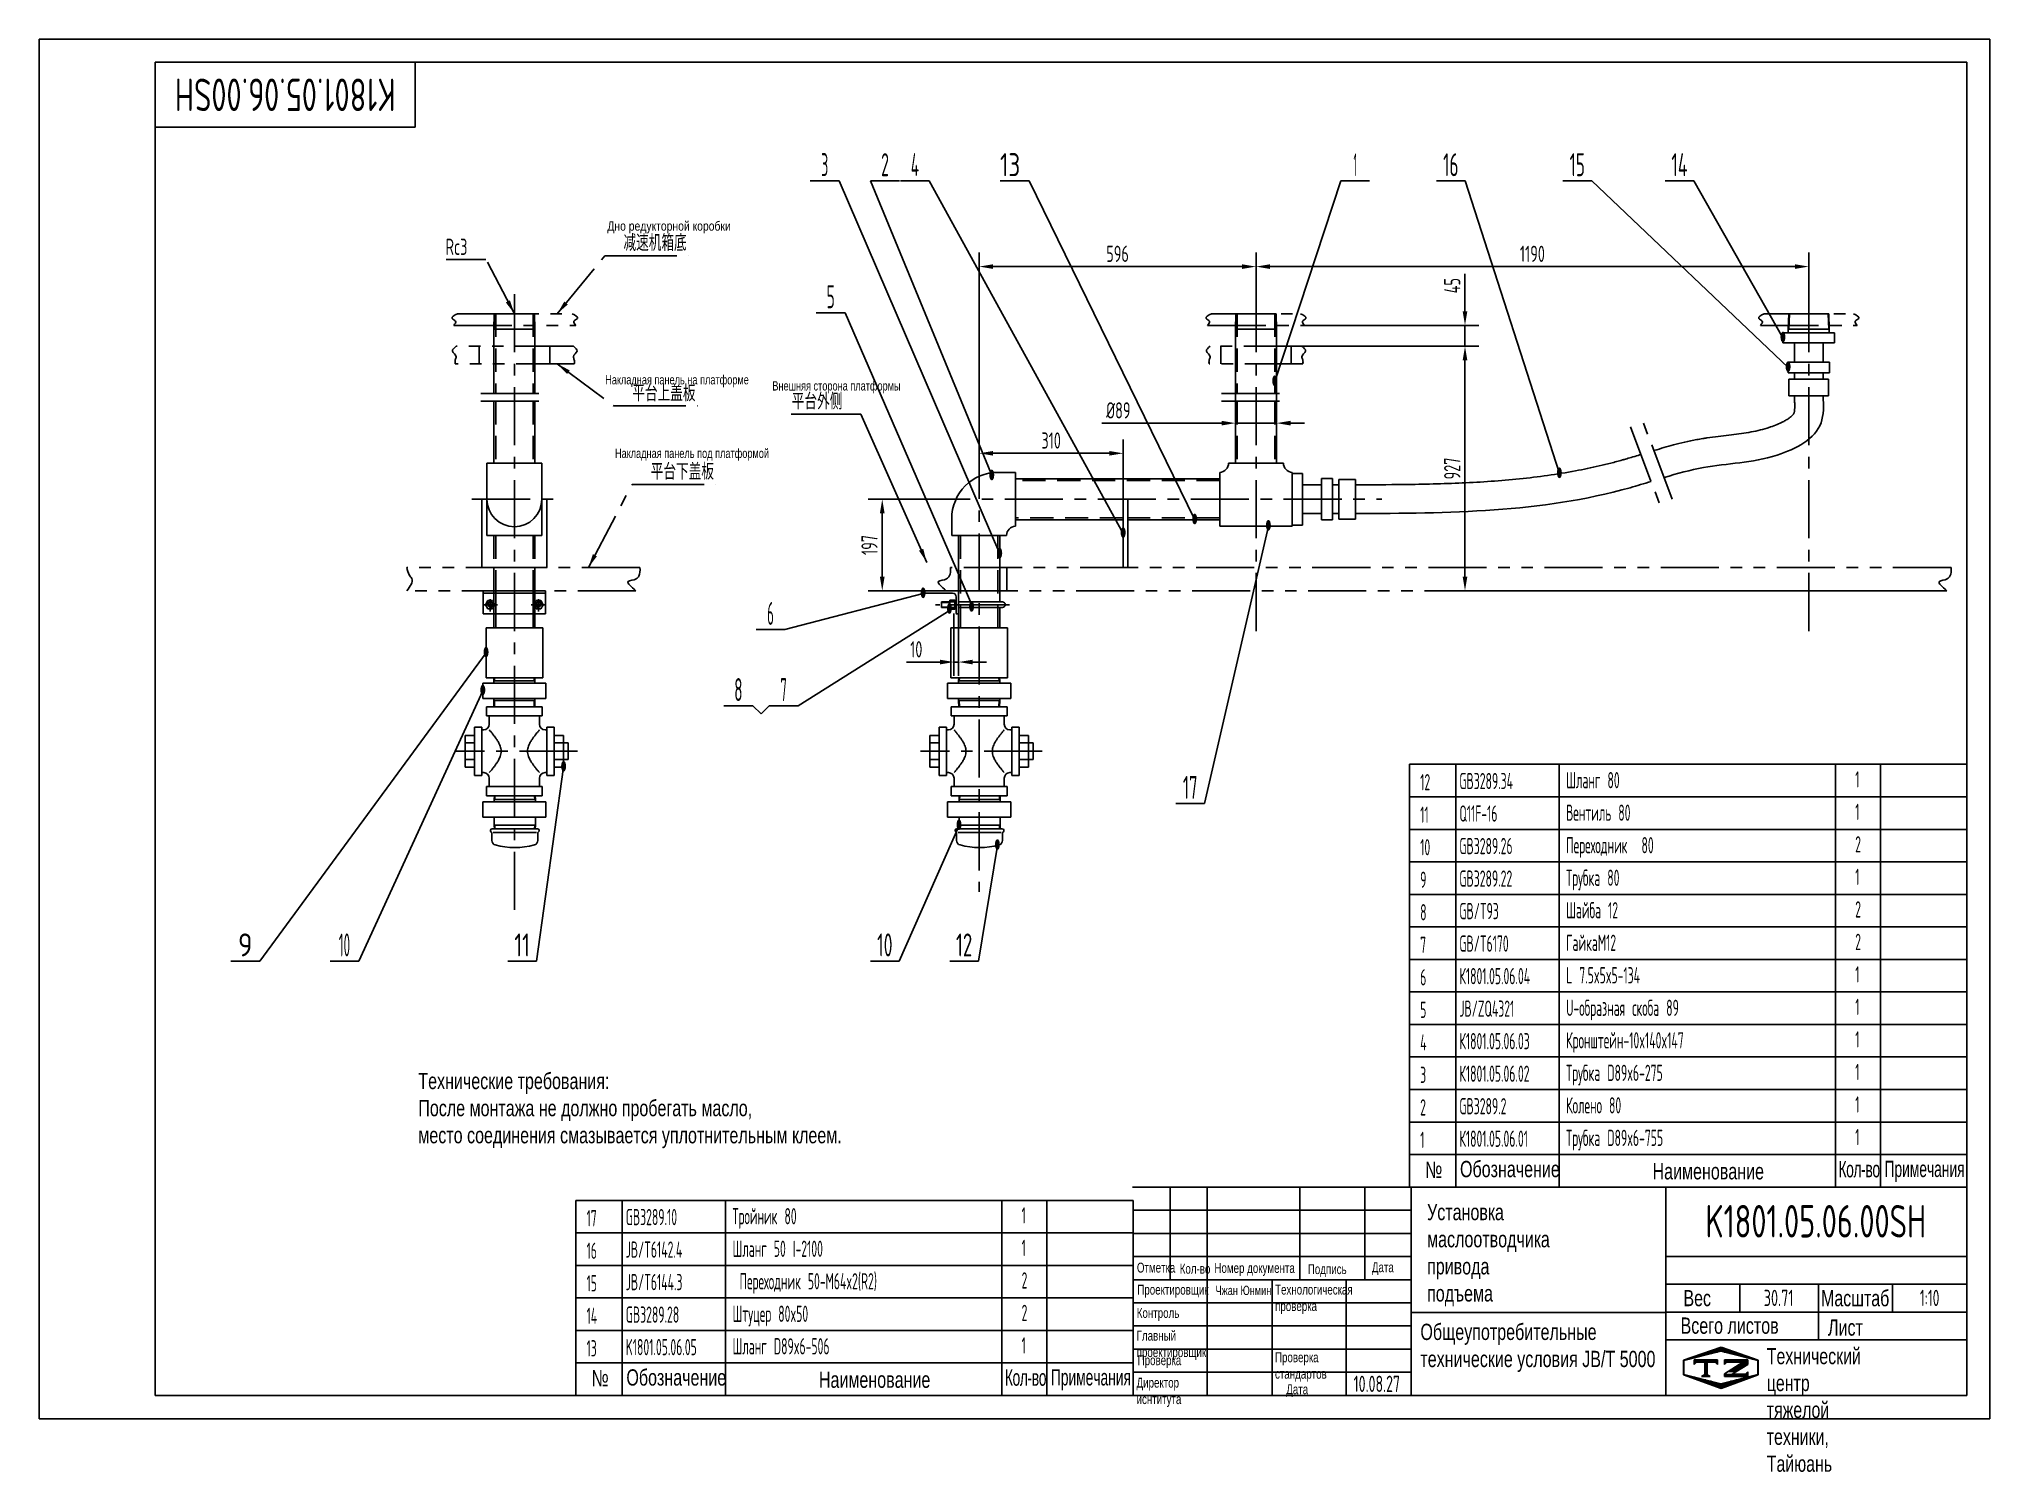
# Model space of a CAD drawing. Header units: millimetres. Extents: x 0 to 4200, y -115 to 2970.
import ezdxf
from ezdxf.enums import TextEntityAlignment as Align

# ---------------------------------------------------------------- set-up
doc = ezdxf.new("R2010")
doc.units = ezdxf.units.MM
doc.header["$LTSCALE"] = 100
for name, pattern in [('F', [0.75, 0.5, -0.25]), ('G', [2, 1.25, -0.25, 0.25, -0.25]), ('K', [2.5, 1.25, -0.25, 0.25, -0.25, 0.25, -0.25])]:
    doc.linetypes.add(name, pattern=pattern)
for name, color, linetype in [('01', 7, 'Continuous'), ('02', 1, 'Continuous'), ('04', 2, 'F'), ('05', 142, 'G'), ('07', 6, 'K'), ('08', 1, 'Continuous'), ('11', 3, 'Continuous'), ('THICK', 7, 'Continuous')]:
    doc.layers.add(name, color=color, linetype=linetype)
doc.styles.add('HZLIB', font='TXT.shx', dxfattribs={"width": 0.5, "height": 35})
doc.styles.get("Standard").update_dxf_attribs({"font": 'isocp', "width": 0.707, "bigfont": 'intecad.shx'})
doc.dimstyles.new('INTE', dxfattribs={"dimscale": 10, "dimtxt": 3.5, "dimasz": 3, "dimexe": 3, "dimexo": 0, "dimgap": 1, "dimtad": 1, "dimdsep": 46, "dimtxsty": 'Standard', "dimcen": 0, "dimclrd": 1, "dimclre": 1, "dimclrt": 3, "dimaunit": 1, "dimadec": 0, "dimazin": 0, "dimtfac": 1, "dimtmove": 0, "dimatfit": 0, "dimfxl": 0, "dimarcsym": 0})

msp = doc.modelspace()

# ---------------------------------------------------------------- texts
at = {"style": 'HZLIB', "width": 0.5}
for s, p in [('12', (2973.333, 1352.655)), ('GB3289.34', (3057.753, 1355.188)), ('Шланг 80', (3287.597, 1356.998)), ('1', (3909.849, 1358.892)), ('11', (2973.333, 1282.655)), ('Q11F-16', (3057.753, 1285.189)), ('Вентиль 80', (3287.597, 1286.999)), ('1', (3909.849, 1288.893)), ('10', (2973.333, 1212.655)), ('GB3289.26', (3057.753, 1215.19)), ('Переходник  80', (3287.597, 1217)), ('2', (3909.849, 1218.894)), ('9', (2973.333, 1142.655)), ('GB3289.22', (3057.753, 1145.191)), ('Трубка 80', (3287.597, 1147.001)), ('1', (3909.849, 1148.895)), ('8', (2973.333, 1072.655)), ('GB/T93', (3057.753, 1075.192)), ('Шайба 12', (3287.597, 1077.002)), ('2', (3909.849, 1078.896)), ('7', (2973.333, 1002.655)), ('GB/T6170', (3057.753, 1005.193)), ('ГайкаM12', (3287.597, 1007.003)), ('2', (3909.849, 1008.897)), ('6', (2973.333, 932.655)), ('К1801.05.06.04', (3057.753, 935.194)), ('L 7.5x5x5-134', (3287.597, 937.004)), ('1', (3909.849, 938.898)), ('5', (2973.333, 862.655)), ('JB/ZQ4321', (3057.753, 865.195)), ('U-образная скоба 89', (3287.597, 867.005)), ('1', (3909.849, 868.899)), ('4', (2973.333, 792.655)), ('К1801.05.06.03', (3057.753, 795.196)), ('Кронштейн-10x140x147', (3287.597, 797.006)), ('1', (3909.849, 798.9)), ('3', (2973.333, 722.655)), ('К1801.05.06.02', (3057.753, 725.197)), ('Трубка D89x6-275', (3287.597, 727.007)), ('1', (3909.849, 728.901)), ('2', (2973.333, 652.655)), ('GB3289.2', (3057.753, 655.198)), ('Колено 80', (3287.597, 657.008)), ('1', (3909.849, 658.902)), ('1', (2973.333, 582.655)), ('К1801.05.06.01', (3057.753, 585.199)), ('Трубка D89x6-755', (3287.597, 587.009)), ('1', (3909.849, 588.903)), ('17', (1178.714, 414)), ('GB3289.10', (1263.133, 416.528)), ('Тройник 80', (1492.977, 418.338)), ('1', (2115.229, 420.232)), ('16', (1178.714, 344)), ('JB/T6142.4', (1263.133, 346.529)), ('Шланг 50 I-2100', (1492.977, 348.339)), ('1', (2115.229, 350.233)), ('15', (1178.714, 274)), ('JB/T6144.3', (1263.133, 276.53)), (' Переходник 50-M64x2(R2)', (1492.977, 278.34)), ('2', (2115.229, 280.234)), ('14', (1178.714, 204)), ('GB3289.28', (1263.133, 206.531)), ('Штуцер 80x50', (1492.977, 208.341)), ('2', (2115.229, 210.235)), ('13', (1178.714, 134)), ('K1801.05.06.05', (1263.133, 136.532)), ('Шланг D89x6-506', (1492.977, 138.342)), ('1', (2115.229, 140.236))]:
    msp.add_text(s, height=35, dxfattribs=at).set_placement(p)
at = {"layer": '01', "color": 3, "insert": (1729.482, 2172.495), "char_height": 35, "attachment_point": 9}
msp.add_mtext('平台外侧', dxfattribs=at)
at = {"layer": '01', "attachment_point": 1}
for s, insert, char_height in [('{\\fArial|b0|i0|c204|p34;Отметка}', (2363.522, 335.82), 21.2588), ('{\\fArial|b0|i0|c204|p34;Дата}', (2869.358, 336.636), 21.2588), ('{\\fArial|b0|i0|c204|p34;Кол-во}', (2455.715, 333.375), 21.2588), ('{\\fArial|b0|i0|c204|p34;Номер документа}', (2530.392, 335.011), 21.2588), ('{\\fArial|b0|i0|c204|p34;Подпись}', (2731.477, 332.56), 21.2588), ('{\\fArial|b0|i0|c204|p34;Проектировщик}', (2364.457, 288.334), 21.2588), ('{\\fArial|b0|i0|c204|p34;Технологическая\\Pпроверка}', (2661.015, 288.494), 21.2588), ('{\\fArial|b0|i0|c204|p34;Вес}', (3540.239, 276.903), 34.7227), ('{\\fArial|b0|i0|c204|p34;Контроль}', (2363.236, 238.26), 21.2588), ('{\\fArial|b0|i0|c204|p34;Главный\\Pпроектировщик}', (2363.048, 189.329), 21.2588), ('{\\fArial|b0|i0|c204|p34;Проверка}', (2365.126, 136.458), 21.2588), ('{\\fArial|b0|i0|c204|p34;Проверка\\Pстандартов}', (2660.811, 142.774), 21.2588), ('{\\fArial|b0|i0|c204|p34;Директор\\Pиснтитута}', (2362.721, 88.157), 21.2588), ('{\\fArial|b0|i0|c204|p34;Дата}', (2684.965, 73.948), 21.2588)]:
    msp.add_mtext(s, dxfattribs=dict(at, insert=insert, char_height=char_height))
at = {"layer": '01', "insert": (3719.434, 152.02), "char_height": 34.7227, "width": 1.63173, "attachment_point": 1}
msp.add_mtext('{\\fArial|b0|i0|c204|p34;Технический центр\\Pтяжелой техники, Тайюань}', dxfattribs=at)
at = {"layer": '02', "width": 0.605172}
for p, p2 in [((3748.304, 2316.709), (3760.304, 2316.709)), ((3759.425, 2252.822), (3771.425, 2252.822)), ((2654.151, 2222.413), (2666.151, 2222.413)), ((2045.053, 2019.723), (2057.053, 2019.723)), ((3267.08, 2024.346), (3279.08, 2024.346)), ((2481.903, 1925.04), (2493.903, 1925.04)), ((2640.542, 1911.406), (2652.542, 1911.406)), ((2327.905, 1895.79), (2339.905, 1895.79)), ((2062.151, 1851.591), (2074.151, 1851.591)), ((1897.295, 1766.127), (1909.295, 1766.127)), ((1953.896, 1732.275), (1965.896, 1732.275)), ((2001.663, 1736.733), (2013.663, 1736.733)), ((956.391, 1638.414), (968.391, 1638.414)), ((949.382, 1556.891), (961.382, 1556.891)), ((1123.318, 1392.745), (1135.318, 1392.745)), ((1974.553, 1266.845), (1986.553, 1266.845)), ((2057.169, 1224.069), (2069.169, 1224.069))]:
    msp.add_text('\\M+5A1F1', height=20, dxfattribs=at).set_placement(p, p2, align=Align.FIT)
at = {"layer": '05', "insert": (3836.438, 276.738), "char_height": 34.7366, "attachment_point": 1}
msp.add_mtext('{\\fArial|b0|i0|c204|p34;\\C0;Масштаб}', dxfattribs=at)
at = {"layer": '07', "attachment_point": 1}
for s, insert, char_height in [('{\\fArial|b0|i0|c204|p34;\\W0.8;\\C3;Дно редукторной коробки}', (1223.527, 2577.465), 20), ('{\\fArial|b0|i0|c204|p34;\\C3;Накладная панель на платформе}', (1218.824, 2246.534), 20), ('{\\fArial|b0|i0|c204|p34;\\C3;Внешняя сторона платформы}', (1578.606, 2233.366), 20), ('{\\fArial|b0|i0|c204|p34;\\C3;Накладная панель под платформой}', (1239.877, 2088.139), 20), ('{\\fArial|b0|i0|c204|p34;\\C3;Технические требования:\\PПосле монтажа не должно пробегать масло,\\Pместо соединения смазывается уплотнительным клеем.}', (816.558, 744.508), 35), ('{\\fArial|b0|i0|c204|p34;\\C0;№}', (2983.959, 553.435), 35), ('{\\fArial|b0|i0|c204|p34;\\C0;Наименование}', (3473.541, 550.097), 35), ('{\\fArial|b0|i0|c204|p34;\\W0.607;\\T0.95;\\C0;Кол-во}', (3874, 554.613), 35), ('{\\fArial|b0|i0|c204|p34;\\W0.607;\\C0;Примечания}', (3973.048, 555.207), 35), ('{\\fArial|b0|i0|c204|p34;\\C3;Чжан Юнмин}', (2532.691, 286.153), 20), ('{\\fArial|b0|i0|c204|p34;\\C0;Всего листов}', (3533.922, 217.823), 35), ('{\\fArial|b0|i0|c204|p34;\\C0;Лист}', (3851.295, 213.718), 35), ('{\\fArial|b0|i0|c204|p34;\\C0;Общеупотребительные\\Pтехнические условия \\fArial|b0|i0|c0|p34;JB/T 5000}', (2973.816, 204.43), 35), ('{\\fArial|b0|i0|c204|p34;\\C0;№}', (1189.339, 104.78), 35), ('{\\fArial|b0|i0|c204|p34;\\C0;Наименование}', (1678.921, 101.442), 35), ('{\\fArial|b0|i0|c204|p34;\\W0.607;\\T0.95;\\C0;Кол-во}', (2079.38, 105.958), 35), ('{\\fArial|b0|i0|c204|p34;\\W0.607;\\C0;Примечания}', (2178.428, 106.552), 35)]:
    msp.add_mtext(s, dxfattribs=dict(at, insert=insert, char_height=char_height))
at = {"layer": '07', "color": 3, "char_height": 35}
for s, insert, attachment_point in [('Rc3', (922.189, 2505.205), 9), ('减速机箱底', (1258.22, 2513.576), 7), ('平台上盖板', (1277.193, 2190.029), 7), ('平台下盖板', (1316.932, 2021.247), 7)]:
    msp.add_mtext(s, dxfattribs=dict(at, insert=insert, attachment_point=attachment_point))
at = {"layer": '07', "char_height": 35, "attachment_point": 1}
for s, insert, width in [('{\\fArial|b0|i0|c204|p34;\\C0;Обозначение}', (3059.081, 554.914), 3.91603), ('{\\fArial|b0|i0|c204|p34;\\C3;Установка маслоотводчика\\Pпривода подъема}', (2988.182, 462.292), 1.02709), ('{\\fArial|b0|i0|c204|p34;\\C0;Обозначение}', (1264.461, 106.26), 3.91603)]:
    msp.add_mtext(s, dxfattribs=dict(at, insert=insert, width=width))
at = {"layer": '11', "width": 0.696129}
msp.add_text('K1801.05.06.00SH', height=70, rotation=180, dxfattribs=at).set_placement((767.676, 2885), (292.324, 2885), align=Align.FIT)
at = {"layer": '11'}
for s, height, width, p, p2 in [('3', 49.497, 0.527686, (1683.62, 2674.73), (1699.067, 2674.73)), ('2', 49.497, 0.562593, (1812.766, 2674.73), (1829.754, 2674.73)), ('4', 49.497, 0.543846, (1876.87, 2674.73), (1894.367, 2674.73)), ('13', 49.4975, 0.803279, (2068.837, 2674.73), (2112.232, 2674.73)), ('1', 49.497, 0.404, (2829.949, 2674.73), (2836.948, 2674.73)), ('16', 49.4975, 0.610556, (3022.651, 2674.73), (3055.883, 2674.73)), ('15', 49.4975, 0.609833, (3295.066, 2674.73), (3328.011, 2674.73)), ('14', 49.4975, 0.614783, (3514.072, 2674.73), (3549.066, 2674.73)), ('5', 49.497, 0.609008, (1695.388, 2390.424), (1713.216, 2390.424)), ('6', 49.497, 0.471643, (1567.819, 1708.65), (1581.817, 1708.65)), ('8', 49.497, 0.654965, (1496.679, 1544.666), (1514.509, 1544.666)), ('7', 49.497, 0.514182, (1595.95, 1544.666), (1609.948, 1544.666)), ('17', 49.4975, 0.606, (2462.613, 1334.156), (2494.108, 1334.156)), ('9', 49.497, 1.024555, (428.267, 995.084), (459.79, 995.084)), ('10', 49.4975, 0.47098, (645.296, 995.084), (669.792, 995.084)), ('11', 49.4975, 0.798543, (1023.294, 995.084), (1056.891, 995.084)), ('10', 49.4975, 0.633415, (1804.449, 995.084), (1837.393, 995.084)), ('12', 49.4975, 0.636903, (1974.05, 995.084), (2009.045, 995.084)), ('K1801.05.06.00SH', 70, 0.696129, (3587.324, 390), (4062.676, 390)), ('30.71', 35, 0.668436, (3712.831, 242.5), (3777.169, 242.5)), ('1:10', 35, 0.6497, (4048.957, 242.5), (4091.043, 242.5)), ('10.08.27', 35, 0.642055, (2830, 57.5), (2930, 57.5))]:
    msp.add_text(s, height=height, dxfattribs=dict(at, width=width)).set_placement(p, p2, align=Align.FIT)

# ---------------------------------------------------------------- blocks, each defined once
blk = doc.blocks.new('*U1')
at = {"layer": '01'}
for p, q in [((0, 75), (3.3, 75)), ((0, 75), (0, 0)), ((5, 13), (5, 73.3)), ((0, 0), (50, 0)), ((48.4, 5), (13, 5)), ((50, 0), (50, 3.3))]:
    blk.add_line(p, q, dxfattribs=at)
for centre, radius, start, end in [((3.3, 73.3), 1.65, 359.954, 90), ((13, 13), 8, 180, 270), ((48.4, 3.3), 1.65, 0, 89.9885)]:
    blk.add_arc(centre, radius, start, end, dxfattribs=at)
blk = doc.blocks.new('*U2')
at = {"layer": '01'}
for p, q in [((-9.2, 3.1), (-9.2, 0)), ((0, 3.1), (-9.2, 3.1)), ((-9.2, 0), (0, 0)), ((0, 0), (-1.8, 3.1)), ((0, 3.1), (1.8, 0)), ((0, 3.1), (9.2, 3.1)), ((9.2, 0), (0, 0)), ((9.2, 3.1), (9.2, 0))]:
    blk.add_line(p, q, dxfattribs=at)
at = {"layer": '05'}
blk.add_line((0, 5.2), (0, -2.1), dxfattribs=at)
blk = doc.blocks.new('*U3')
at = {"layer": '01'}
for p, q in [((-10.8, 0), (-10.8, 10)), ((-10.8, 10), (0, 10)), ((-10.8, 6), (0, 6)), ((0, 10), (0, 0)), ((0, -10), (0, 0)), ((-10.8, 0), (-10.8, -10)), ((-10.8, -6), (0, -6)), ((-10.8, -10), (0, -10))]:
    blk.add_line(p, q, dxfattribs=at)
at = {"layer": '05'}
blk.add_line((-11.9, 0), (1.1, 0), dxfattribs=at)
blk = doc.blocks.new('*U4')
at = {"layer": '01'}
for p, q in [((0, 10), (-9, 4.8)), ((-9, 4.8), (-9, 0)), ((-9, -4.8), (-9, 0)), ((9, 4.8), (0, 10)), ((9, 0), (9, 4.8)), ((0, -10), (-9, -4.8)), ((9, -4.8), (0, -10)), ((9, 0), (9, -4.8))]:
    blk.add_line(p, q, dxfattribs=at)
blk.add_circle((0, 0), 4.8, dxfattribs=at)
at = {"layer": '02'}
blk.add_arc((0, 0), 6, 266.5577, 182.6113, dxfattribs=at)
at = {"layer": '05'}
for p, q in [((9.6, 0), (-9.8, 0)), ((0, 10.6), (0, -10.5))]:
    blk.add_line(p, q, dxfattribs=at)
blk = doc.blocks.new('*D5')
at = {"layer": '08', "color": 1, "lineweight": -2}
for p, q in [((3069.8, 2383.6), (3069.8, 2464.4)), ((2718.7, 2353.6), (3099.8, 2353.6)), ((3069.8, 2308.6), (3069.8, 2353.6)), ((2718.7, 2308.6), (3099.8, 2308.6)), ((3069.8, 2278.6), (3069.8, 2248.6))]:
    blk.add_line(p, q, dxfattribs=at)
at = {"layer": '08', "color": 1}
for points in [[(3064.8, 2383.6), (3074.8, 2383.6), (3069.8, 2353.6)], [(3064.8, 2278.6), (3074.8, 2278.6), (3069.8, 2308.6)]]:
    blk.add_solid(points, dxfattribs=at)
at = {"layer": 'Defpoints', "color": 0}
for p in [(2718.7, 2353.6), (3069.8, 2353.6), (2718.7, 2308.6)]:
    blk.add_point(p, dxfattribs=at)
at = {"layer": '08', "color": 3, "insert": (3042.3, 2439), "char_height": 35, "attachment_point": 5, "rotation": 90}
blk.add_mtext('45', dxfattribs=at)
blk = doc.blocks.new('*D6')
at = {"layer": '08', "color": 1, "lineweight": -2}
for p, q in [((2769.2, 2308.6), (3099.8, 2308.6)), ((3069.8, 2278.6), (3069.8, 1812.3)), ((4029.1, 1782.3), (3039.8, 1782.3))]:
    blk.add_line(p, q, dxfattribs=at)
at = {"layer": '08', "color": 1}
for points in [[(3064.8, 2278.6), (3074.8, 2278.6), (3069.8, 2308.6)], [(3064.8, 1812.3), (3074.8, 1812.3), (3069.8, 1782.3)]]:
    blk.add_solid(points, dxfattribs=at)
at = {"layer": 'Defpoints', "color": 0}
for p in [(2769.2, 2308.6), (3069.8, 1782.3), (4029.1, 1782.3)]:
    blk.add_point(p, dxfattribs=at)
at = {"layer": '08', "color": 3, "insert": (3042.3, 2045.5), "char_height": 35, "attachment_point": 5, "rotation": 90}
blk.add_mtext('927', dxfattribs=at)
blk = doc.blocks.new('*D7')
at = {"layer": '08', "color": 1, "lineweight": -2}
for p, q in [((2023.9, 2105.3), (2023.9, 2510.1)), ((2589.9, 2480.1), (2053.9, 2480.1)), ((2619.9, 2420.6), (2619.9, 2510.1))]:
    blk.add_line(p, q, dxfattribs=at)
at = {"layer": '08', "color": 1}
for points in [[(2053.9, 2485.1), (2053.9, 2475.1), (2023.9, 2480.1)], [(2589.9, 2485.1), (2589.9, 2475.1), (2619.9, 2480.1)]]:
    blk.add_solid(points, dxfattribs=at)
at = {"layer": 'Defpoints', "color": 0}
for p in [(2023.9, 2480.1), (2619.9, 2420.6), (2023.9, 2105.3)]:
    blk.add_point(p, dxfattribs=at)
at = {"layer": '08', "color": 3, "insert": (2321.9, 2507.6), "char_height": 35, "attachment_point": 5}
blk.add_mtext('596', dxfattribs=at)
blk = doc.blocks.new('*D8')
at = {"layer": '08', "color": 1, "lineweight": -2}
for p, q in [((1879.4, 1979.3), (1785.3, 1979.3)), ((1815.3, 1949.3), (1815.3, 1812.3)), ((2000.4, 1782.3), (1785.3, 1782.3))]:
    blk.add_line(p, q, dxfattribs=at)
at = {"layer": '08', "color": 1}
for points in [[(1810.3, 1949.3), (1820.3, 1949.3), (1815.3, 1979.3)], [(1810.3, 1812.3), (1820.3, 1812.3), (1815.3, 1782.3)]]:
    blk.add_solid(points, dxfattribs=at)
at = {"layer": 'Defpoints', "color": 0}
for p in [(1879.4, 1979.3), (1815.3, 1782.3), (2000.4, 1782.3)]:
    blk.add_point(p, dxfattribs=at)
at = {"layer": '08', "color": 3, "insert": (1787.8, 1880.8), "char_height": 35, "attachment_point": 5, "rotation": 90}
blk.add_mtext('197', dxfattribs=at)
blk = doc.blocks.new('*D9')
at = {"layer": '08', "color": 1, "lineweight": -2}
for p, q in [((2575.7, 2225.4), (2575.7, 2113.1)), ((2664.2, 2225.4), (2664.2, 2113.1)), ((2545.7, 2143.1), (2287.8, 2143.1)), ((2664.2, 2143.1), (2575.7, 2143.1)), ((2694.2, 2143.1), (2724.2, 2143.1))]:
    blk.add_line(p, q, dxfattribs=at)
at = {"layer": '08', "color": 1}
for points in [[(2545.7, 2148.1), (2545.7, 2138.1), (2575.7, 2143.1)], [(2694.2, 2148.1), (2694.2, 2138.1), (2664.2, 2143.1)]]:
    blk.add_solid(points, dxfattribs=at)
at = {"layer": 'Defpoints', "color": 0}
for p in [(2575.7, 2225.4), (2664.2, 2225.4), (2664.2, 2143.1)]:
    blk.add_point(p, dxfattribs=at)
at = {"layer": '08', "color": 3, "insert": (2323.5, 2170.6), "char_height": 35, "attachment_point": 5}
blk.add_mtext('%%c89', dxfattribs=at)
blk = doc.blocks.new('*D10')
at = {"layer": '08', "color": 1, "lineweight": -2}
for p, q in [((2023.9, 2069.8), (2023.9, 2108.2)), ((2333.9, 1856.6), (2333.9, 2108.2)), ((2303.9, 2078.2), (2053.9, 2078.2))]:
    blk.add_line(p, q, dxfattribs=at)
at = {"layer": '08', "color": 1}
for points in [[(2053.9, 2083.2), (2053.9, 2073.2), (2023.9, 2078.2)], [(2303.9, 2083.2), (2303.9, 2073.2), (2333.9, 2078.2)]]:
    blk.add_solid(points, dxfattribs=at)
at = {"layer": 'Defpoints', "color": 0}
for p in [(2023.9, 2078.2), (2023.9, 2069.8), (2333.9, 1856.6)]:
    blk.add_point(p, dxfattribs=at)
at = {"layer": '08', "color": 3, "insert": (2178.9, 2105.7), "char_height": 35, "attachment_point": 5}
blk.add_mtext('310', dxfattribs=at)
blk = doc.blocks.new('*D44')
at = {"layer": '08', "color": 1, "lineweight": -2}
for p, q in [((1969.7, 1733.2), (1969.7, 1598.8)), ((1979.7, 1733.2), (1979.7, 1598.8)), ((1939.7, 1628.8), (1867.4, 1628.8)), ((1979.7, 1628.8), (1969.7, 1628.8)), ((2009.7, 1628.8), (2039.7, 1628.8))]:
    blk.add_line(p, q, dxfattribs=at)
at = {"layer": '08', "color": 1}
for points in [[(1939.7, 1633.8), (1939.7, 1623.8), (1969.7, 1628.8)], [(2009.7, 1633.8), (2009.7, 1623.8), (1979.7, 1628.8)]]:
    blk.add_solid(points, dxfattribs=at)
at = {"layer": 'Defpoints', "color": 0}
for p in [(1969.7, 1733.2), (1979.7, 1733.2), (1979.7, 1628.8)]:
    blk.add_point(p, dxfattribs=at)
at = {"layer": '08', "color": 3, "insert": (1888.5, 1656.3), "char_height": 35, "attachment_point": 5}
blk.add_mtext('10', dxfattribs=at)
blk = doc.blocks.new('*D45')
at = {"layer": '08', "color": 1, "lineweight": -2}
for p, q in [((2619.9, 2420.6), (2619.9, 2510.1)), ((3779.9, 2480.1), (2649.9, 2480.1)), ((3809.9, 2400.9), (3809.9, 2510.1))]:
    blk.add_line(p, q, dxfattribs=at)
at = {"layer": '08', "color": 1}
for points in [[(2649.9, 2485.1), (2649.9, 2475.1), (2619.9, 2480.1)], [(3779.9, 2485.1), (3779.9, 2475.1), (3809.9, 2480.1)]]:
    blk.add_solid(points, dxfattribs=at)
at = {"layer": 'Defpoints', "color": 0}
for p in [(2619.9, 2480.1), (2619.9, 2420.6), (3809.9, 2400.9)]:
    blk.add_point(p, dxfattribs=at)
at = {"layer": '08', "color": 3, "insert": (3214.9, 2507.6), "char_height": 35, "attachment_point": 5}
blk.add_mtext('1190', dxfattribs=at)
blk = doc.blocks.new('*U59', base_point=(251.96, 168.31))
at = {"layer": '01'}
for p, q in [((251.96, 168.31), (251.96, 182.31)), ((195.96, 168.31), (251.96, 168.31))]:
    blk.add_line(p, q, dxfattribs=at)
blk = doc.blocks.new('*U60')
at = {"layer": '04'}
blk.add_blockref('*U59', (0, 0), dxfattribs=at)
blk = doc.blocks.new('*U61')
at = {"layer": '01'}
for points in [[(415, 292), (25, 292)], [(25, 292), (25, 5)], [(415, 5), (415, 292)], [(25, 5), (415, 5)]]:
    blk.add_lwpolyline(points, dxfattribs=at)
at = {"layer": '02'}
for points in [[(420, 297), (0, 297)], [(0, 297), (0, 0)], [(420, 0), (420, 297)], [(0, 0), (420, 0)]]:
    blk.add_lwpolyline(points, dxfattribs=at)
blk = doc.blocks.new('*X86')
at = {"color": 0}
for p, q in [((127.06, 7.8), (132.06, 7.8)), ((127.06, 7.5), (132.06, 7.5)), ((127.06, 7.2), (127.32, 7.2)), ((127.84, 5.4), (129.64, 5.4)), ((128.3, 5.7), (130.1, 5.7)), ((128.77, 6), (130.57, 6)), ((129.23, 6.3), (131.04, 6.3)), ((129.7, 6.6), (131.51, 6.6)), ((130.16, 6.9), (131.98, 6.9)), ((130.62, 7.2), (132.06, 7.2))]:
    blk.add_line(p, q, dxfattribs=at)
blk = doc.blocks.new('*X87')
at = {"color": 0}
for p, q in [((127.06, 4.8), (132.06, 4.8)), ((127.06, 4.5), (132.06, 4.5)), ((131.84, 5.1), (132.06, 5.1))]:
    blk.add_line(p, q, dxfattribs=at)
blk = doc.blocks.new('*X85')
at = {"color": 0}
for p, q in [((122.34, 4.5), (123.72, 4.5)), ((122.82, 4.8), (123.24, 4.8))]:
    blk.add_line(p, q, dxfattribs=at)
blk = doc.blocks.new('*X84')
at = {"color": 0}
for p, q in [((120.53, 7.8), (125.53, 7.8)), ((120.53, 7.5), (125.53, 7.5)), ((120.53, 7.2), (120.79, 7.2)), ((125.27, 7.2), (125.53, 7.2))]:
    blk.add_line(p, q, dxfattribs=at)
blk = doc.blocks.new('*X83')
at = {"color": 0}
for p, q in [((120.66, 8.7), (121.92, 8.7)), ((121.52, 9), (123.12, 9)), ((122.38, 9.3), (124.32, 9.3)), ((123.24, 9.6), (125.52, 9.6)), ((124.1, 9.9), (128.52, 9.9)), ((124.97, 10.2), (127.67, 10.2)), ((125.83, 10.5), (126.82, 10.5)), ((127.02, 9.6), (129.37, 9.6)), ((128.22, 9.3), (130.22, 9.3)), ((129.42, 9), (131.07, 9)), ((130.62, 8.7), (131.92, 8.7)), ((118.22, 7.8), (118.32, 7.8)), ((118.22, 7.5), (118.27, 7.5)), ((118.22, 7.2), (118.27, 7.2)), ((118.22, 6.9), (118.27, 6.9)), ((118.22, 6.6), (118.27, 6.6)), ((118.22, 6.3), (118.27, 6.3)), ((118.22, 6), (118.27, 6)), ((118.22, 5.7), (118.27, 5.7)), ((118.22, 5.4), (118.27, 5.4)), ((118.22, 5.1), (118.27, 5.1)), ((118.22, 4.8), (118.27, 4.8)), ((118.79, 4.5), (119.42, 4.5)), ((118.94, 8.1), (119.52, 8.1)), ((119.8, 8.4), (120.72, 8.4)), ((131.82, 8.4), (132.77, 8.4)), ((133.02, 8.1), (133.62, 8.1)), ((133.12, 4.5), (133.76, 4.5)), ((134.22, 7.8), (134.32, 7.8)), ((134.27, 7.5), (134.32, 7.5)), ((134.27, 7.2), (134.32, 7.2)), ((134.27, 6.9), (134.32, 6.9)), ((134.27, 6.6), (134.32, 6.6)), ((134.27, 6.3), (134.32, 6.3)), ((134.27, 6), (134.32, 6)), ((134.27, 5.7), (134.32, 5.7)), ((134.27, 5.4), (134.32, 5.4)), ((134.27, 5.1), (134.32, 5.1)), ((134.27, 4.8), (134.32, 4.8)), ((119.61, 4.2), (120.62, 4.2)), ((120.43, 3.9), (121.82, 3.9)), ((121.26, 3.6), (123.02, 3.6)), ((122.08, 3.3), (124.22, 3.3)), ((122.91, 3), (125.42, 3)), ((123.73, 2.7), (128.89, 2.7)), ((124.55, 2.4), (128.07, 2.4)), ((125.38, 2.1), (127.26, 2.1)), ((126.2, 1.8), (126.45, 1.8)), ((127.12, 3), (129.7, 3)), ((128.32, 3.3), (130.51, 3.3)), ((129.52, 3.6), (131.32, 3.6)), ((130.72, 3.9), (132.14, 3.9)), ((131.92, 4.2), (132.95, 4.2))]:
    blk.add_line(p, q, dxfattribs=at)

# ---------------------------------------------------------------- dimensions: what is measured, and where the dimension line sits
at = {"layer": '08'}
for base, p1, p2, picture, middle in [((2023.901, 2480.091), (2619.901, 2420.611), (2023.901, 2105.327), '*D7', (2321.901, 2507.591)), ((2619.901, 2480.091), (3809.901, 2400.938), (2619.901, 2420.611), '*D45', (3214.901, 2507.591)), ((2023.901, 2078.175), (2333.905, 1856.604), (2023.901, 2069.782), '*D10', (2178.903, 2105.675))]:
    dim = msp.add_linear_dim(base=base, p1=p1, p2=p2, dimstyle='INTE', dxfattribs=at)
    dim.commit()
    dim.dimension.update_dxf_attribs({"geometry": picture, "text_midpoint": middle})
for base, p1, p2, picture, middle in [((3069.773, 2353.634), (2718.669, 2308.634), (2718.669, 2353.634), '*D5', (3042.273, 2438.993)), ((1815.333, 1782.29), (1879.402, 1979.29), (2000.442, 1782.29), '*D8', (1787.833, 1880.79))]:
    dim = msp.add_linear_dim(base=base, p1=p1, p2=p2, angle=90, dimstyle='INTE', dxfattribs=at)
    dim.commit()
    dim.dimension.update_dxf_attribs({"geometry": picture, "text_midpoint": middle})
dim = msp.add_linear_dim(base=(3069.773, 1782.29), p1=(2769.23, 2308.634), p2=(4029.081, 1782.29), angle=90, text='927', dimstyle='INTE', dxfattribs=at)
dim.commit()
dim.dimension.update_dxf_attribs({"geometry": '*D6', "text_midpoint": (3042.261, 2045.462)})
dim = msp.add_linear_dim(base=(2664.151, 2143.118), p1=(2575.651, 2225.43), p2=(2664.151, 2225.43), text='%%c89', dimstyle='INTE', dxfattribs=at)
dim.commit()
dim.dimension.update_dxf_attribs({"geometry": '*D9', "text_midpoint": (2323.456, 2143.118), "dimtype": 160})
dim = msp.add_linear_dim(base=(1979.651, 1628.786), p1=(1969.651, 1733.191), p2=(1979.651, 1733.191), dimstyle='INTE', dxfattribs=at)
dim.commit()
dim.dimension.update_dxf_attribs({"geometry": '*D44', "text_midpoint": (1888.506, 1628.786), "dimtype": 160})

# ---------------------------------------------------------------- linework, layer by layer
for p, q in [((980.1, 2378.634), (979.068, 2345.634)), ((980.1, 2378.634), (1066.537, 2378.634)), ((1066.537, 2378.634), (1067.568, 2345.634)), ((2576.682, 2378.634), (2575.651, 2345.634)), ((2576.682, 2378.634), (2663.12, 2378.634)), ((2663.12, 2378.634), (2664.151, 2345.634)), ((3766.682, 2378.634), (3765.651, 2345.634)), ((3766.682, 2378.634), (3853.12, 2378.634)), ((3853.12, 2378.634), (3854.151, 2345.634)), ((979.068, 2345.634), (1067.568, 2345.634)), ((979.068, 2345.634), (979.068, 2207.213)), ((1067.568, 2345.634), (1067.568, 2207.213)), ((2575.651, 2345.634), (2575.651, 2207.213)), ((2575.651, 2345.634), (2664.151, 2345.634)), ((2664.151, 2345.634), (2664.151, 2207.213)), ((3765.651, 2345.634), (3854.151, 2345.634)), ((3765.651, 2345.634), (3765.651, 2337.737)), ((3854.151, 2345.634), (3854.151, 2337.737)), ((979.068, 2190.476), (979.068, 2057.29)), ((1067.568, 2190.476), (1067.568, 2057.29)), ((2575.651, 2190.476), (2575.651, 2057.29)), ((2664.151, 2190.476), (2664.151, 2057.29)), ((2541.901, 2023.54), (2101.901, 2023.54)), ((2697.901, 1936.072), (2697.901, 2022.509)), ((2333.905, 1935.04), (2101.901, 1935.04)), ((2541.901, 1935.04), (2343.905, 1935.04)), ((1979.651, 1901.29), (1979.651, 1758.29)), ((2068.151, 1901.29), (2068.151, 1758.29)), ((979.068, 1832.29), (979.068, 1782.29)), ((1067.568, 1832.29), (1067.568, 1782.29)), ((979.068, 1732.774), (979.068, 1702.29)), ((1067.568, 1732.774), (1067.568, 1702.29)), ((1979.651, 1746.29), (1979.651, 1702.29)), ((2068.151, 1746.29), (2068.151, 1702.29)), ((4150, 1758.655), (4150, 498.655)), ((979.271, 1594.537), (979.068, 1588.037)), ((979.068, 1588.037), (1067.568, 1588.037)), ((1067.365, 1594.537), (1067.568, 1588.037)), ((1979.854, 1594.537), (1979.651, 1588.037)), ((1979.651, 1588.037), (2068.151, 1588.037)), ((2067.948, 1594.537), (2068.151, 1588.037)), ((1083.318, 1532.745), (963.318, 1532.745)), ((963.318, 1532.745), (963.318, 1512.745)), ((1083.318, 1512.745), (963.318, 1512.745)), ((969.318, 1512.745), (969.318, 1494.745)), ((979.068, 1545.745), (1067.568, 1545.745)), ((979.475, 1532.745), (979.068, 1545.745)), ((980.1, 1512.745), (1066.537, 1512.745)), ((1067.162, 1532.745), (1067.568, 1545.745)), ((1077.318, 1512.745), (1077.318, 1494.745)), ((1083.318, 1532.745), (1083.318, 1512.745)), ((2083.901, 1532.745), (1963.901, 1532.745)), ((1963.901, 1532.745), (1963.901, 1512.745)), ((2083.901, 1512.745), (1963.901, 1512.745)), ((1969.901, 1512.745), (1969.901, 1494.745)), ((1979.651, 1545.745), (2068.151, 1545.745)), ((1980.057, 1532.745), (1979.651, 1545.745)), ((1980.682, 1512.745), (2067.12, 1512.745)), ((2067.745, 1532.745), (2068.151, 1545.745)), ((2077.901, 1512.745), (2077.901, 1494.745)), ((2083.901, 1532.745), (2083.901, 1512.745)), ((917.318, 1470.745), (917.318, 1402.745)), ((937.318, 1470.745), (917.318, 1470.745)), ((937.318, 1488.745), (937.318, 1384.745)), ((953.318, 1488.745), (937.318, 1488.745)), ((953.318, 1488.745), (953.318, 1384.745)), ((953.318, 1482.745), (957.318, 1482.745)), ((1093.318, 1482.745), (1089.318, 1482.745)), ((1093.318, 1488.745), (1093.318, 1384.745)), ((1093.318, 1488.745), (1109.318, 1488.745)), ((1109.318, 1488.745), (1109.318, 1384.745)), ((1109.318, 1470.745), (1129.318, 1470.745)), ((1129.318, 1470.745), (1129.318, 1402.745)), ((1917.901, 1470.745), (1917.901, 1402.745)), ((1937.901, 1470.745), (1917.901, 1470.745)), ((1937.901, 1488.745), (1937.901, 1384.745)), ((1953.901, 1488.745), (1937.901, 1488.745)), ((1953.901, 1488.745), (1953.901, 1384.745)), ((1953.901, 1482.745), (1957.901, 1482.745)), ((2093.901, 1482.745), (2089.901, 1482.745)), ((2093.901, 1488.745), (2093.901, 1384.745)), ((2093.901, 1488.745), (2109.901, 1488.745)), ((2109.901, 1488.745), (2109.901, 1384.745)), ((2109.901, 1470.745), (2129.901, 1470.745)), ((2129.901, 1470.745), (2129.901, 1402.745)), ((917.318, 1454.745), (937.318, 1454.745)), ((1129.318, 1454.745), (1109.318, 1454.745)), ((1139.318, 1454.745), (1129.318, 1454.745)), ((1139.318, 1454.745), (1139.318, 1418.745)), ((1917.901, 1454.745), (1937.901, 1454.745)), ((2129.901, 1454.745), (2109.901, 1454.745)), ((2139.901, 1454.745), (2129.901, 1454.745)), ((2139.901, 1454.745), (2139.901, 1418.745)), ((917.318, 1418.745), (937.318, 1418.745)), ((937.318, 1402.745), (917.318, 1402.745)), ((953.318, 1390.745), (957.318, 1390.745)), ((1093.318, 1390.745), (1089.318, 1390.745)), ((1129.318, 1418.745), (1109.318, 1418.745)), ((1109.318, 1402.745), (1129.318, 1402.745)), ((1139.318, 1418.745), (1129.318, 1418.745)), ((1917.901, 1418.745), (1937.901, 1418.745)), ((1937.901, 1402.745), (1917.901, 1402.745)), ((1953.901, 1390.745), (1957.901, 1390.745)), ((2093.901, 1390.745), (2089.901, 1390.745)), ((2129.901, 1418.745), (2109.901, 1418.745)), ((2109.901, 1402.745), (2129.901, 1402.745)), ((2139.901, 1418.745), (2129.901, 1418.745)), ((2950, 1408.655), (2950, 498.655)), ((2950, 1408.655), (4150, 1408.655)), ((3050, 1408.655), (3050, 498.655)), ((3272.75, 1408.655), (3272.75, 498.655)), ((3867.487, 1408.655), (3867.487, 498.655)), ((3964.328, 1408.655), (3964.328, 498.655)), ((953.318, 1384.745), (937.318, 1384.745)), ((1083.318, 1360.745), (963.318, 1360.745)), ((963.318, 1340.745), (963.318, 1360.745)), ((969.318, 1360.745), (969.318, 1378.745)), ((1077.318, 1360.745), (1077.318, 1378.745)), ((1083.318, 1340.745), (1083.318, 1360.745)), ((1093.318, 1384.745), (1109.318, 1384.745)), ((1953.901, 1384.745), (1937.901, 1384.745)), ((2083.901, 1360.745), (1963.901, 1360.745)), ((1963.901, 1340.745), (1963.901, 1360.745)), ((1969.901, 1360.745), (1969.901, 1378.745)), ((2077.901, 1360.745), (2077.901, 1378.745)), ((2083.901, 1340.745), (2083.901, 1360.745)), ((2093.901, 1384.745), (2109.901, 1384.745)), ((1083.318, 1340.745), (963.318, 1340.745)), ((980.221, 1340.745), (979.971, 1332.745)), ((1068.471, 1332.745), (979.971, 1332.745)), ((979.971, 1327.848), (979.971, 1332.745)), ((1068.221, 1340.745), (1068.471, 1332.745)), ((1068.471, 1327.848), (1068.471, 1332.745)), ((2083.901, 1340.745), (1963.901, 1340.745)), ((1980.803, 1340.745), (1980.553, 1332.745)), ((2069.053, 1332.745), (1980.553, 1332.745)), ((1980.553, 1327.848), (1980.553, 1332.745)), ((2068.803, 1340.745), (2069.053, 1332.745)), ((2069.053, 1327.848), (2069.053, 1332.745)), ((2950, 1338.655), (4150, 1338.655)), ((974.721, 1261.061), (974.721, 1244.682)), ((975.221, 1269.46), (1073.221, 1269.46)), ((977.813, 1261.784), (1070.907, 1261.784)), ((979.971, 1277.46), (979.971, 1295.117)), ((1068.471, 1277.46), (979.971, 1277.46)), ((980.221, 1269.46), (979.971, 1277.46)), ((1068.221, 1269.46), (1068.471, 1277.46)), ((1068.471, 1277.46), (1068.471, 1295.117)), ((1073.721, 1261.061), (1073.721, 1244.682)), ((1975.303, 1261.061), (1975.303, 1244.682)), ((1975.803, 1269.46), (2073.803, 1269.46)), ((1978.396, 1261.784), (2071.489, 1261.784)), ((1980.553, 1277.46), (1980.553, 1295.117)), ((2069.053, 1277.46), (1980.553, 1277.46)), ((1980.803, 1269.46), (1980.553, 1277.46)), ((2068.803, 1269.46), (2069.053, 1277.46)), ((2069.053, 1277.46), (2069.053, 1295.117)), ((2074.303, 1261.061), (2074.303, 1244.682)), ((2950, 1268.655), (4150, 1268.655)), ((2950, 1198.655), (4150, 1198.655)), ((2950, 1128.655), (4150, 1128.655)), ((2950, 1058.655), (4150, 1058.655)), ((2950, 988.655), (4150, 988.655)), ((2950, 918.655), (4150, 918.655)), ((2950, 848.655), (4150, 848.655)), ((2950, 778.655), (4150, 778.655)), ((2950, 708.655), (4150, 708.655)), ((2950, 638.655), (4150, 638.655)), ((2950, 568.655), (4150, 568.655)), ((1155.38, 470), (1155.38, 50)), ((1155.38, 470), (2355.38, 470)), ((1255.38, 470), (1255.38, 50)), ((1478.13, 470), (1478.13, 50)), ((2072.868, 470), (2072.868, 50)), ((2169.709, 470), (2169.709, 50)), ((2355.38, 470), (2355.38, 50)), ((2950, 498.655), (4150, 498.655)), ((1155.38, 400), (2355.38, 400)), ((1155.38, 330), (2355.38, 330)), ((1155.38, 260), (2355.38, 260)), ((1155.38, 190), (2355.38, 190)), ((1155.38, 120), (2355.38, 120)), ((1155.38, 120), (2355.38, 120)), ((1155.38, 50), (2355.38, 50))]:
    msp.add_line(p, q)
for centre, radius, start, end in [((957.318, 1494.745), 12, 270, 0), ((1089.318, 1494.745), 12, 180, 270), ((1957.901, 1494.745), 12, 270, 0), ((2089.901, 1494.745), 12, 180, 270), ((957.318, 1378.745), 12, 0, 90), ((1089.318, 1378.745), 12, 90, 180), ((1957.901, 1378.745), 12, 0, 90), ((2089.901, 1378.745), 12, 90, 180), ((975.221, 1265.96), 3.5, 90, 242.964308), ((972.721, 1261.061), 2, 0, 62.964308), ((1073.221, 1265.96), 3.5, 297.035692, 90), ((1075.721, 1261.061), 2, 117.035692, 180), ((1975.803, 1265.96), 3.5, 90, 242.964308), ((1973.303, 1261.061), 2, 0, 62.964308), ((2073.803, 1265.96), 3.5, 297.035692, 90), ((2076.303, 1261.061), 2, 117.035692, 180), ((984.721, 1244.682), 10, 180, 254.937745), ((1024.221, 1391.46), 162, 254.937745, 285.062255), ((1063.721, 1244.682), 10, 285.062255, 0), ((1985.303, 1244.682), 10, 180, 254.937745), ((2024.803, 1391.46), 162, 254.937745, 285.062255), ((2064.303, 1244.682), 10, 285.062255, 0)]:
    msp.add_arc(centre, radius, start, end)
at = {"layer": '01'}
for p, q in [((3809.901, 2337.737), (3754.304, 2337.737)), ((3754.304, 2337.737), (3754.304, 2315.681)), ((3754.304, 2315.681), (3809.901, 2315.681)), ((3778.984, 2315.681), (3778.984, 2274.382)), ((3809.901, 2337.737), (3865.497, 2337.737)), ((3865.497, 2315.681), (3809.901, 2315.681)), ((3840.817, 2315.681), (3840.817, 2274.382)), ((3865.497, 2337.737), (3865.497, 2315.681)), ((1023.318, 2057.29), (964.197, 2057.29)), ((964.197, 2057.29), (964.197, 1979.29)), ((1023.318, 2057.29), (1082.44, 2057.29)), ((1082.44, 2057.29), (1082.44, 1979.29)), ((2101.901, 2037.175), (2064.779, 2037.175)), ((2101.901, 1979.29), (2101.901, 2037.175)), ((2541.901, 1979.29), (2541.901, 2037.175)), ((2619.901, 2057.29), (2560.779, 2057.29)), ((2560.779, 2057.29), (2560.779, 2057.175)), ((2619.901, 2057.29), (2679.022, 2057.29)), ((2679.022, 2057.29), (2679.022, 2057.175)), ((2697.901, 1979.29), (2697.901, 2037.175)), ((2697.901, 1979.29), (2697.901, 2034.887)), ((2697.901, 2034.887), (2719.957, 2034.887)), ((2719.957, 2034.887), (2719.957, 1979.29)), ((953.318, 1979.29), (953.318, 1832.29)), ((953.318, 1979.29), (964.197, 1979.29)), ((964.197, 1901.29), (964.197, 1979.29)), ((1082.44, 1901.29), (1082.44, 1979.29)), ((1093.318, 1979.29), (1082.44, 1979.29)), ((1093.318, 1979.29), (1093.318, 1832.29)), ((2101.901, 1979.29), (2101.901, 1921.406)), ((2333.905, 1979.29), (2333.905, 1832.29)), ((2333.905, 1979.29), (2343.905, 1979.29)), ((2343.905, 1979.29), (2343.905, 1832.29)), ((2541.901, 1979.29), (2541.901, 1921.406)), ((2697.901, 1979.29), (2697.901, 1921.406)), ((2697.901, 1979.29), (2697.901, 1923.694)), ((2719.957, 2010.207), (2761.257, 2010.207)), ((2719.957, 1923.694), (2719.957, 1979.29)), ((1964.779, 1901.29), (1964.779, 1937.175)), ((2719.957, 1948.374), (2761.257, 1948.374)), ((1023.318, 1901.29), (964.197, 1901.29)), ((1023.318, 1901.29), (1082.44, 1901.29)), ((2023.901, 1901.29), (1964.779, 1901.29)), ((2023.901, 1901.29), (2083.022, 1901.29)), ((2083.022, 1901.29), (2083.022, 1901.406)), ((2541.901, 1921.406), (2697.901, 1921.406)), ((2697.901, 1923.694), (2719.957, 1923.694)), ((953.318, 1832.29), (1023.318, 1832.29)), ((1093.318, 1832.29), (1023.318, 1832.29)), ((2343.905, 1832.29), (2333.905, 1832.29)), ((956.318, 1732.774), (956.318, 1782.29)), ((1023.318, 1782.29), (956.318, 1782.29)), ((1023.318, 1777.29), (956.318, 1777.29)), ((1023.318, 1782.29), (1090.318, 1782.29)), ((1023.318, 1777.29), (1090.318, 1777.29)), ((1090.318, 1732.774), (1090.318, 1782.29)), ((1023.318, 1732.774), (956.318, 1732.774)), ((1023.318, 1732.774), (1090.318, 1732.774)), ((962.391, 1594.537), (962.391, 1702.29)), ((962.391, 1702.29), (1023.318, 1702.29)), ((1084.246, 1702.29), (1023.318, 1702.29)), ((1084.246, 1594.537), (1084.246, 1702.29)), ((1962.973, 1594.537), (1962.973, 1702.29)), ((1962.973, 1702.29), (2023.901, 1702.29)), ((2084.828, 1702.29), (2023.901, 1702.29)), ((2084.828, 1594.537), (2084.828, 1702.29)), ((955.382, 1550.526), (955.382, 1583.256)), ((955.382, 1583.256), (1023.318, 1583.256)), ((1023.318, 1594.537), (962.391, 1594.537)), ((979.068, 1588.037), (979.068, 1583.256)), ((1023.318, 1594.537), (1084.246, 1594.537)), ((1091.254, 1583.256), (1023.318, 1583.256)), ((1067.568, 1588.037), (1067.568, 1583.256)), ((1091.254, 1550.526), (1091.254, 1583.256)), ((1955.965, 1583.256), (2023.901, 1583.256)), ((1955.965, 1550.526), (1955.965, 1583.256)), ((2023.901, 1594.537), (1962.973, 1594.537)), ((1979.651, 1588.037), (1979.651, 1583.256)), ((2023.901, 1594.537), (2084.828, 1594.537)), ((2091.837, 1583.256), (2023.901, 1583.256)), ((2068.151, 1588.037), (2068.151, 1583.256)), ((2091.837, 1550.526), (2091.837, 1583.256)), ((1023.318, 1550.526), (955.382, 1550.526)), ((979.068, 1545.745), (979.068, 1550.526)), ((1023.318, 1550.526), (1091.254, 1550.526)), ((1067.568, 1545.745), (1067.568, 1550.526)), ((2023.901, 1550.526), (1955.965, 1550.526)), ((1979.651, 1545.745), (1979.651, 1550.526)), ((2023.901, 1550.526), (2091.837, 1550.526)), ((2068.151, 1545.745), (2068.151, 1550.526)), ((955.382, 1295.117), (955.382, 1327.848)), ((955.382, 1327.848), (1023.318, 1327.848)), ((1091.254, 1327.848), (1023.318, 1327.848)), ((1091.254, 1295.117), (1091.254, 1327.848)), ((1955.965, 1327.848), (2023.901, 1327.848)), ((1955.965, 1295.117), (1955.965, 1327.848)), ((2091.837, 1327.848), (2023.901, 1327.848)), ((2091.837, 1295.117), (2091.837, 1327.848)), ((1023.318, 1295.117), (955.382, 1295.117)), ((1023.318, 1295.117), (1091.254, 1295.117)), ((2023.901, 1295.117), (1955.965, 1295.117)), ((2023.901, 1295.117), (2091.837, 1295.117))]:
    msp.add_line(p, q, dxfattribs=at)
at = {"layer": '01', "color": 7, "linetype": 'Continuous'}
for p, q in [((3765.425, 2274.382), (3765.425, 2251.263)), ((3778.984, 2274.382), (3765.425, 2274.382)), ((3778.984, 2274.382), (3840.817, 2274.382)), ((3840.817, 2274.382), (3854.377, 2274.382)), ((3854.377, 2274.382), (3854.377, 2251.263)), ((3765.425, 2251.263), (3809.901, 2251.263)), ((3767.258, 2237.659), (3809.901, 2237.659)), ((3767.258, 2237.659), (3767.258, 2201.642)), ((3778.984, 2251.263), (3778.984, 2237.659)), ((3854.377, 2251.263), (3809.901, 2251.263)), ((3852.543, 2237.659), (3809.901, 2237.659)), ((3840.817, 2251.263), (3840.817, 2237.659)), ((3852.543, 2237.659), (3852.543, 2201.642)), ((3767.258, 2201.642), (3809.901, 2201.642)), ((3852.543, 2201.642), (3809.901, 2201.642)), ((2761.257, 2010.207), (2761.257, 2023.766)), ((2761.257, 2023.766), (2784.375, 2023.766)), ((2784.375, 2023.766), (2784.375, 1979.29)), ((2797.979, 2021.933), (2797.979, 1979.29)), ((2797.979, 2021.933), (2833.997, 2021.933)), ((2833.997, 2021.933), (2833.997, 1979.29)), ((2761.257, 1948.374), (2761.257, 2010.207)), ((2784.375, 2010.207), (2797.979, 2010.207)), ((2784.375, 1934.814), (2784.375, 1979.29)), ((2797.979, 1936.648), (2797.979, 1979.29)), ((2833.997, 1936.648), (2833.997, 1979.29)), ((2761.257, 1948.374), (2761.257, 1934.814)), ((2761.257, 1934.814), (2784.375, 1934.814)), ((2784.375, 1948.374), (2797.979, 1948.374)), ((2797.979, 1936.648), (2833.997, 1936.648)), ((1942.901, 1758.29), (1942.901, 1746.29)), ((1942.901, 1758.29), (1960.751, 1758.29)), ((1942.901, 1746.29), (1960.751, 1746.29)), ((1979.651, 1758.29), (2074.151, 1758.29)), ((1979.651, 1746.29), (2074.151, 1746.29))]:
    msp.add_line(p, q, dxfattribs=at)
at = {"layer": '01'}
for centre, radius, start, end in [((2064.779, 1937.175), 100, 90, 180), ((2540.779, 2057.175), 20, 273.214925, 0), ((2699.022, 2057.175), 20, 180, 266.785075), ((1023.318, 1979.29), 59.122, 180, 0), ((2103.022, 1901.406), 20, 93.214925, 180)]:
    msp.add_arc(centre, radius, start, end, dxfattribs=at)
at = {"layer": '01', "color": 7, "linetype": 'Continuous'}
msp.add_arc((2074.151, 1752.29), 6, 270, 90, dxfattribs=at)
for points, knots in [([(3779.044, 2201.642), (3779.208, 2195.2), (3779.36, 2191.708), (3779.568, 2185.252), (3779.624, 2182.287), (3779.607, 2176.973), (3779.533, 2174.623), (3779.273, 2170.64), (3779.087, 2169.008), (3778.741, 2166.814), (3778.586, 2166.095), (3778.412, 2165.413), (3778.367, 2165.254), (3778.295, 2165.016), (3778.267, 2164.933), (3778.237, 2164.849), (3778.23, 2164.83), (3778.21, 2164.777), (3778.198, 2164.747), (3778.157, 2164.648), (3778.121, 2164.568), (3777.982, 2164.28), (3777.845, 2164.022), (3777.431, 2163.353), (3777.155, 2162.942), (3776.421, 2161.975), (3775.964, 2161.418), (3774.56, 2159.866), (3773.481, 2158.791), (3770.831, 2156.458), (3769.26, 2155.199), (3765.657, 2152.593), (3763.625, 2151.245), (3759.164, 2148.536), (3756.734, 2147.175), (3750.284, 2143.838), (3746.069, 2141.888), (3737.188, 2138.196), (3732.524, 2136.453), (3725.289, 2134.003), (3722.784, 2133.199), (3713.803, 2130.462), (3707.293, 2128.747), (3694.091, 2125.71), (3687.399, 2124.388), (3673.749, 2122.02), (3666.79, 2120.974), (3652.548, 2119.035), (3645.265, 2118.141), (3630.334, 2116.362), (3622.686, 2115.478), (3607.002, 2113.55), (3598.966, 2112.507), (3587.775, 2110.852), (3584.791, 2110.391), (3579.657, 2109.559), (3577.519, 2109.201), (3573.192, 2108.448), (3570.998, 2108.053), (3566.636, 2107.238), (3564.463, 2106.818), (3557.968, 2105.524), (3553.669, 2104.614), (3540.862, 2101.768), (3532.444, 2099.714), (3509.981, 2093.878), (3496.147, 2089.901), (3480.565, 2085.258), (3478.537, 2084.651), (3476.515, 2084.043)], [0, 0, 0, 0, 10.63830003, 10.63830003, 21.27660006, 21.27660006, 31.91490009, 31.91490009, 42.55320013, 42.55320013, 50.82131476, 50.82131476, 54.18916332, 54.18916332, 57.41590657, 57.41590657, 59.35009127, 59.35009127, 61.28427596, 61.28427596, 65.15264536, 65.15264536, 72.88938414, 72.88938414, 80.62612293, 80.62612293, 88.36286172, 88.36286172, 100.02024296, 100.02024296, 111.6776242, 111.6776242, 123.33500544, 123.33500544, 134.99238668, 134.99238668, 152.35010203, 152.35010203, 169.70781738, 169.70781738, 178.76029412, 178.76029412, 202.13896458, 202.13896458, 225.51763503, 225.51763503, 248.89630549, 248.89630549, 272.27497594, 272.27497594, 295.6536464, 295.6536464, 319.03231685, 319.03231685, 327.4319192, 327.4319192, 333.36577663, 333.36577663, 339.37223242, 339.37223242, 345.37868822, 345.37868822, 357.3915998, 357.3915998, 381.41742297, 381.41742297, 422.36888315, 422.36888315, 428.51866502, 428.51866502, 428.51866502, 428.51866502]), ([(3840.817, 2201.642), (3841.712, 2181.27), (3844.41, 2119.846), (3724.577, 2057.057), (3606.5, 2056.618), (3526.711, 2034.514), (3498.465, 2026.071)], [0, 0, 0, 0, 58.13191353, 175.27666839, 336.28183456, 424.22800189, 424.22800189, 424.22800189, 424.22800189]), ([(3448.53, 2075.532), (3446.613, 2074.948), (3444.701, 2074.366), (3437.68, 2072.235), (3432.605, 2070.706), (3423.369, 2067.965), (3419.194, 2066.743), (3412.948, 2064.949), (3410.856, 2064.354), (3404.602, 2062.596), (3400.43, 2061.45), (3392.071, 2059.209), (3387.886, 2058.113), (3375.311, 2054.901), (3366.904, 2052.858), (3341.613, 2047.012), (3324.656, 2043.492), (3267.961, 2032.916), (3227.807, 2027.362), (3146.575, 2019.021), (3105.498, 2016.234), (3022.564, 2012.485), (2980.708, 2011.522), (2903.794, 2010.532), (2868.837, 2010.369), (2833.997, 2010.206)], [457.31423504, 457.31423504, 457.31423504, 457.31423504, 463.32034333, 463.32034333, 479.44273313, 479.44273313, 492.9094765, 492.9094765, 499.72852637, 499.72852637, 513.36662613, 513.36662613, 527.00472588, 527.00472588, 554.28092539, 554.28092539, 608.8333244, 608.8333244, 735.67512585, 735.67512585, 862.5169273, 862.5169273, 989.35872874, 989.35872874, 1093.87367927, 1093.87367927, 1093.87367927, 1093.87367927]), ([(3470.473, 2017.579), (3455.429, 2012.989), (3248.902, 1950.297), (3033.593, 1949.299), (2833.997, 1948.374)], [453.25419897, 453.25419897, 453.25419897, 453.25419897, 500.0042216, 1093.87367927, 1093.87367927, 1093.87367927, 1093.87367927])]:
    msp.add_open_spline(points, degree=3, knots=knots, dxfattribs=at)
at = {"layer": '01'}
for points in [[(969.318, 1390.745), (970.81, 1392.506), (972.321, 1394.31), (973.852, 1396.163), (975.406, 1398.071), (976.983, 1400.044), (978.589, 1402.093), (980.224, 1404.231), (981.893, 1406.478), (983.6, 1408.86), (985.35, 1411.415), (987.15, 1414.202), (989.006, 1417.321), (990.93, 1420.966), (992.934, 1425.645), (995.034, 1436.745), (992.934, 1447.845), (990.93, 1452.524), (989.006, 1456.169), (987.15, 1459.288), (985.35, 1462.075), (983.6, 1464.63), (981.893, 1467.012), (980.224, 1469.259), (978.589, 1471.397), (976.983, 1473.445), (975.406, 1475.418), (973.852, 1477.327), (972.321, 1479.18), (970.81, 1480.984), (969.318, 1482.745)], [(1077.318, 1390.745), (1075.826, 1392.506), (1074.316, 1394.31), (1072.785, 1396.163), (1071.231, 1398.071), (1069.653, 1400.044), (1068.048, 1402.093), (1066.413, 1404.231), (1064.744, 1406.478), (1063.037, 1408.86), (1061.287, 1411.415), (1059.487, 1414.202), (1057.63, 1417.321), (1055.706, 1420.966), (1053.703, 1425.645), (1051.603, 1436.745), (1053.703, 1447.845), (1055.706, 1452.524), (1057.63, 1456.169), (1059.487, 1459.288), (1061.287, 1462.075), (1063.037, 1464.63), (1064.744, 1467.012), (1066.413, 1469.259), (1068.048, 1471.397), (1069.653, 1473.445), (1071.231, 1475.418), (1072.785, 1477.327), (1074.316, 1479.18), (1075.826, 1480.984), (1077.318, 1482.745)], [(1969.901, 1390.745), (1971.393, 1392.506), (1972.904, 1394.31), (1974.435, 1396.163), (1975.988, 1398.071), (1977.566, 1400.044), (1979.171, 1402.093), (1980.806, 1404.231), (1982.475, 1406.478), (1984.182, 1408.86), (1985.933, 1411.415), (1987.732, 1414.202), (1989.589, 1417.321), (1991.513, 1420.966), (1993.516, 1425.645), (1995.617, 1436.745), (1993.516, 1447.845), (1991.513, 1452.524), (1989.589, 1456.169), (1987.732, 1459.288), (1985.933, 1462.075), (1984.182, 1464.63), (1982.475, 1467.012), (1980.806, 1469.259), (1979.171, 1471.397), (1977.566, 1473.445), (1975.988, 1475.418), (1974.435, 1477.327), (1972.904, 1479.18), (1971.393, 1480.984), (1969.901, 1482.745)], [(2077.901, 1390.745), (2076.409, 1392.506), (2074.898, 1394.31), (2073.367, 1396.163), (2071.814, 1398.071), (2070.236, 1400.044), (2068.631, 1402.093), (2066.995, 1404.231), (2065.326, 1406.478), (2063.619, 1408.86), (2061.869, 1411.415), (2060.069, 1414.202), (2058.213, 1417.321), (2056.289, 1420.966), (2054.285, 1425.645), (2052.185, 1436.745), (2054.285, 1447.845), (2056.289, 1452.524), (2058.213, 1456.169), (2060.069, 1459.288), (2061.869, 1462.075), (2063.619, 1464.63), (2065.326, 1467.012), (2066.995, 1469.259), (2068.631, 1471.397), (2070.236, 1473.445), (2071.814, 1475.418), (2073.367, 1477.327), (2074.898, 1479.18), (2076.409, 1480.984), (2077.901, 1482.745)]]:
    msp.add_spline(points, degree=3, dxfattribs=at)
at = {"layer": '02'}
for p, q in [((1722.344, 2664.73), (1660.344, 2664.73)), ((2068.151, 1861.591), (1722.344, 2664.73)), ((2048.936, 2035.912), (1790.26, 2664.73)), ((1790.26, 2664.73), (1852.26, 2664.73)), ((1916.619, 2664.73), (1854.619, 2664.73)), ((2333.905, 1905.79), (1916.619, 2664.73)), ((2131.312, 2664.73), (2069.312, 2664.73)), ((2487.903, 1935.04), (2131.312, 2664.73)), ((2660.151, 2232.413), (2802.449, 2664.73)), ((2802.449, 2664.73), (2864.449, 2664.73)), ((3070.267, 2664.73), (3008.267, 2664.73)), ((3273.08, 2034.346), (3070.267, 2664.73)), ((3342.538, 2664.73), (3280.538, 2664.73)), ((3765.425, 2262.822), (3342.538, 2664.73)), ((3562.569, 2664.73), (3500.569, 2664.73)), ((3754.304, 2326.709), (3562.569, 2664.73)), ((1735.302, 2380.424), (1673.302, 2380.424)), ((2008.169, 1752.29), (1735.302, 2380.424)), ((2646.542, 1921.406), (2509.361, 1324.156)), ((1903.295, 1776.127), (1605.818, 1698.65)), ((1963.814, 1742.275), (1633.949, 1534.666)), ((1960.751, 1757.298), (1942.901, 1757.298)), ((1960.751, 1747.283), (1942.901, 1747.283)), ((1543.818, 1698.65), (1605.818, 1698.65)), ((962.391, 1648.414), (475.028, 985.084)), ((955.382, 1566.891), (688.544, 985.084)), ((1536.594, 1534.666), (1474.594, 1534.666)), ((1554.272, 1516.988), (1536.594, 1534.666)), ((1571.949, 1534.666), (1554.272, 1516.988)), ((1633.949, 1534.666), (1571.949, 1534.666)), ((1129.318, 1402.745), (1071.092, 985.084)), ((2509.361, 1324.156), (2447.361, 1324.156)), ((1980.553, 1276.845), (1851.921, 985.084)), ((2063.169, 1234.069), (2022.548, 985.084)), ((475.028, 985.084), (413.028, 985.084)), ((688.544, 985.084), (626.544, 985.084)), ((1071.092, 985.084), (1009.092, 985.084)), ((1851.921, 985.084), (1789.921, 985.084)), ((2022.548, 985.084), (1960.548, 985.084))]:
    msp.add_line(p, q, dxfattribs=at)
at = {"layer": '02', "color": 1, "linetype": 'Continuous'}
for p, q in [((981.498, 2378.59), (980.468, 2345.634)), ((1065.139, 2378.59), (1066.169, 2345.634)), ((2578.08, 2378.59), (2577.05, 2345.634)), ((2661.721, 2378.59), (2662.751, 2345.634)), ((3768.08, 2378.59), (3767.05, 2345.634)), ((3851.721, 2378.59), (3852.751, 2345.634)), ((980.671, 1594.537), (980.468, 1588.037)), ((1065.966, 1594.537), (1066.169, 1588.037)), ((1981.253, 1594.537), (1981.05, 1588.037)), ((2066.548, 1594.537), (2066.751, 1588.037)), ((980.874, 1532.745), (980.468, 1545.745)), ((1065.763, 1532.745), (1066.169, 1545.745)), ((1981.457, 1532.745), (1981.05, 1545.745)), ((2066.345, 1532.745), (2066.751, 1545.745)), ((981.62, 1340.745), (981.37, 1332.745)), ((1066.821, 1340.745), (1067.071, 1332.745)), ((1982.203, 1340.745), (1981.953, 1332.745)), ((2067.404, 1340.745), (2067.654, 1332.745)), ((981.62, 1269.46), (981.37, 1277.46)), ((1066.821, 1269.46), (1067.071, 1277.46)), ((1982.203, 1269.46), (1981.953, 1277.46)), ((2067.404, 1269.46), (2067.654, 1277.46))]:
    msp.add_line(p, q, dxfattribs=at)
at = {"layer": '02'}
for points in [[(900.818, 2378.634), (889.491, 2368.617), (896.82, 2362.624), (892.823, 2353.634)], [(1147.618, 2378.634), (1158.945, 2368.617), (1151.616, 2362.624), (1155.614, 2353.634)], [(2523.798, 2378.634), (2512.471, 2368.617), (2519.8, 2362.624), (2515.802, 2353.634)], [(2716.003, 2378.634), (2727.331, 2368.617), (2720.001, 2362.624), (2723.999, 2353.634)], [(3713.798, 2378.634), (3702.471, 2368.617), (3709.8, 2362.624), (3705.802, 2353.634)], [(3906.003, 2378.634), (3917.331, 2368.617), (3910.001, 2362.624), (3913.999, 2353.634)], [(898.153, 2308.634), (890.157, 2298.034), (898.153, 2286.048), (896.154, 2279.389), (896.154, 2270.634)], [(1150.283, 2308.634), (1158.279, 2298.034), (1150.283, 2286.048), (1152.282, 2279.389), (1152.282, 2270.634)], [(2521.133, 2308.634), (2513.137, 2298.034), (2521.133, 2286.048), (2519.134, 2279.389), (2519.134, 2270.634)], [(2718.669, 2308.634), (2726.664, 2298.034), (2718.669, 2286.048), (2720.668, 2279.389), (2720.668, 2270.634)], [(791.91, 1782.29), (802.246, 1808.698), (797.091, 1816.228), (791.91, 1832.29)], [(1284.928, 1782.29), (1268.485, 1802.221), (1285.671, 1807.946), (1291.4, 1813.671), (1293.673, 1832.29)], [(1953.121, 1782.29), (1936.679, 1802.221), (1953.865, 1807.946), (1959.593, 1813.671), (1961.866, 1832.29)], [(4107.418, 1782.29), (4090.976, 1802.221), (4108.162, 1807.946), (4113.891, 1813.671), (4116.164, 1832.29)]]:
    msp.add_spline(points, degree=3, dxfattribs=at)
at = {"layer": '04', "color": 2, "linetype": 'F'}
for p, q in [((983.068, 2378.634), (983.068, 2207.213)), ((1063.568, 2378.634), (1063.568, 2207.213)), ((2579.651, 2378.634), (2579.651, 2207.213)), ((2660.151, 2378.634), (2660.151, 2207.213)), ((983.068, 2190.476), (983.068, 2057.29)), ((1063.568, 2190.476), (1063.568, 2057.29)), ((2579.651, 2190.476), (2579.651, 2057.29)), ((2660.151, 2190.476), (2660.151, 2057.29)), ((2541.901, 2019.54), (2101.901, 2019.54)), ((2333.905, 1939.04), (2101.901, 1939.04)), ((2541.901, 1939.04), (2343.905, 1939.04)), ((979.068, 1901.29), (979.068, 1832.29)), ((983.068, 1901.29), (983.068, 1782.29)), ((1063.568, 1901.29), (1063.568, 1782.29)), ((1067.568, 1901.29), (1067.568, 1832.29)), ((1983.651, 1901.29), (1983.651, 1702.29)), ((2064.151, 1901.29), (2064.151, 1702.29)), ((983.068, 1732.774), (983.068, 1702.29)), ((1063.568, 1732.774), (1063.568, 1702.29))]:
    msp.add_line(p, q, dxfattribs=at)
at = {"layer": '04'}
for p, q in [((979.068, 1732.774), (979.068, 1782.29)), ((983.068, 1782.29), (983.068, 1732.774)), ((1063.568, 1732.774), (1063.568, 1782.29)), ((1067.568, 1782.29), (1067.568, 1732.774))]:
    msp.add_line(p, q, dxfattribs=at)
at = {"layer": '05'}
for p, q in [((1023.318, 2420.611), (1023.318, 1070.974)), ((2619.901, 2420.611), (2619.901, 1693.117)), ((3809.901, 2420.611), (3809.901, 1693.117)), ((3809.901, 2420.611), (3809.901, 1693.117)), ((2023.901, 2105.327), (2023.901, 1133.816)), ((932.015, 1979.29), (1110.523, 1979.29)), ((1879.402, 1979.29), (2890.989, 1979.29)), ((971.318, 1737.855), (971.318, 1764.295)), ((1075.318, 1737.855), (1075.318, 1764.295)), ((987.18, 1752.29), (957.59, 1752.29)), ((1059.456, 1752.29), (1089.046, 1752.29)), ((2089.039, 1752.29), (1929.97, 1752.29))]:
    msp.add_line(p, q, dxfattribs=at)
at = {"layer": '05', "color": 142, "linetype": 'G'}
msp.add_line((2083.151, 1782.29), (2083.151, 1832.29), dxfattribs=at)
at = {"layer": '05', "color": 4, "linetype": 'G'}
for p, q in [((1159.318, 1436.745), (897.318, 1436.745)), ((2159.901, 1436.745), (1897.901, 1436.745))]:
    msp.add_line(p, q, dxfattribs=at)
at = {"layer": '07', "color": 6, "linetype": 'K'}
for p, q in [((892.823, 2353.634), (1155.614, 2353.634)), ((900.818, 2378.634), (1147.618, 2378.634)), ((2515.802, 2353.634), (2723.999, 2353.634)), ((2523.798, 2378.634), (2716.003, 2378.634)), ((3705.802, 2353.634), (3913.999, 2353.634)), ((3713.798, 2378.634), (3906.003, 2378.634)), ((1152.282, 2270.634), (896.154, 2270.634)), ((1150.283, 2308.634), (898.153, 2308.634)), ((947.318, 2308.634), (947.318, 2270.634)), ((1099.318, 2308.634), (1099.318, 2270.634)), ((2720.668, 2270.634), (2519.134, 2270.634)), ((2718.669, 2308.634), (2521.133, 2308.634)), ((2543.901, 2308.634), (2543.901, 2270.634)), ((2695.901, 2308.634), (2695.901, 2270.634)), ((1293.673, 1832.29), (791.91, 1832.29)), ((4116.164, 1832.29), (1961.866, 1832.29)), ((1284.928, 1782.29), (791.91, 1782.29)), ((4107.418, 1782.29), (1953.121, 1782.29))]:
    msp.add_line(p, q, dxfattribs=at)
at = {"layer": '07'}
for p, q in [((951.104, 2207.213), (1098.482, 2207.213)), ((951.104, 2190.476), (1098.482, 2190.476)), ((2545.527, 2207.213), (2692.906, 2207.213)), ((2545.527, 2190.476), (2692.906, 2190.476)), ((3516.161, 1979.333), (3449.15, 2156.319)), ((3425.921, 2135.245), (3491.396, 1962.318))]:
    msp.add_line(p, q, dxfattribs=at)
at = {"layer": 'THICK'}
for p, q in [((2354.019, 498.655), (4150, 498.655)), ((2435.115, 498.439), (2435.115, 498.655)), ((2435.141, 299.253), (2435.141, 498.655)), ((2514.902, 50), (2514.902, 498.655)), ((2714.304, 299.253), (2714.304, 498.655)), ((2853.886, 299.253), (2853.886, 498.655)), ((2953.587, 50), (2953.587, 498.655)), ((3501.943, 50), (3501.943, 498.655)), ((4150, 50), (4150, 498.655)), ((2355.38, 349.103), (2953.587, 349.103)), ((3501.943, 349.103), (4150, 349.103)), ((2355.38, 299.253), (2953.587, 299.253)), ((2654.484, 50), (2654.484, 299.253)), ((2814.005, 50), (2814.005, 299.253)), ((3501.943, 289.283), (4150, 289.283)), ((3661.465, 229.462), (3661.465, 289.283)), ((3830.956, 169.641), (3830.956, 289.283)), ((3990.478, 229.462), (3990.478, 289.283)), ((2953.587, 228.598), (3501.943, 228.598)), ((3501.943, 229.462), (4150, 229.462)), ((3501.943, 169.641), (4150, 169.641)), ((2355.38, 50), (4150, 50))]:
    msp.add_line(p, q, dxfattribs=at)
at = {"layer": 'THICK', "color": 3}
for p, q in [((2355.38, 448.804), (2953.587, 448.804)), ((2355.38, 398.954), (2953.587, 398.954)), ((2355.38, 249.402), (2953.587, 249.402)), ((2355.38, 199.552), (2953.587, 199.552)), ((2355.38, 149.701), (2953.587, 149.701)), ((3540.348, 125.834), (3621.157, 153.979)), ((3540.873, 125.2), (3620.634, 145.14)), ((3563.396, 116.793), (3563.396, 126.763)), ((3563.396, 126.763), (3613.246, 126.763)), ((3613.246, 126.763), (3613.246, 116.793)), ((3620.634, 145.14), (3700.395, 125.2)), ((3621.157, 153.979), (3700.915, 125.834)), ((3628.511, 126.763), (3628.511, 116.793)), ((3628.511, 126.763), (3678.362, 126.763)), ((3678.362, 126.763), (3678.362, 116.793)), ((2355.38, 99.851), (2953.587, 99.851)), ((3540.348, 94.49), (3540.348, 125.834)), ((3621.157, 65.065), (3540.348, 94.49)), ((3540.873, 95.289), (3540.873, 125.2)), ((3620.634, 75.349), (3540.873, 95.289)), ((3568.381, 121.778), (3563.396, 116.793)), ((3608.261, 121.778), (3568.381, 121.778)), ((3588.32, 96.759), (3578.662, 90.682)), ((3578.662, 90.682), (3588.32, 90.682)), ((3586.139, 121.826), (3586.139, 94.48)), ((3588.32, 121.826), (3588.32, 94.48)), ((3588.32, 96.759), (3597.978, 90.682)), ((3597.978, 90.682), (3588.32, 90.682)), ((3590.813, 121.826), (3590.813, 94.48)), ((3613.246, 116.793), (3608.261, 121.778)), ((3700.395, 95.289), (3620.634, 75.349)), ((3700.915, 94.49), (3621.157, 65.065)), ((3628.511, 116.793), (3633.496, 121.778)), ((3667.767, 121.778), (3628.511, 96.379)), ((3628.511, 96.379), (3628.511, 90.682)), ((3628.511, 90.682), (3678.36, 90.682)), ((3633.496, 121.778), (3667.767, 121.778)), ((3652.821, 100.543), (3645.202, 95.667)), ((3673.375, 95.667), (3645.202, 95.667)), ((3678.36, 116.888), (3652.821, 100.543)), ((3678.36, 100.652), (3673.375, 95.667)), ((3678.36, 90.682), (3678.36, 100.652)), ((3700.395, 125.2), (3700.395, 95.289)), ((3700.915, 125.834), (3700.915, 94.49))]:
    msp.add_line(p, q, dxfattribs=at)

# ---------------------------------------------------------------- block references
at = {"layer": '01', "xscale": -1, "rotation": 270}
msp.add_blockref('*U4', (971.318, 1752.29), dxfattribs=at)
at = {"layer": '01', "rotation": 90}
msp.add_blockref('*U4', (1075.318, 1752.29), dxfattribs=at)
at = {"layer": '05', "xscale": -1}
for name, p, rotation in [('*U1', (1979.651, 1782.29), 90), ('*U3', (1971.551, 1752.29), 180), ('*U2', (1974.651, 1752.29), 90)]:
    msp.add_blockref(name, p, dxfattribs=dict(at, rotation=rotation))
at = {"layer": '07', "xscale": 10, "yscale": 10, "zscale": 10}
msp.add_blockref('*U61', (0, 0), dxfattribs=at)
at = {"layer": '07', "xscale": 10, "yscale": 10}
msp.add_blockref('*U60', (810, 2780), dxfattribs=at)
at = {"layer": 'THICK', "color": 3, "xscale": 9.97010976726063, "yscale": 9.970109767259714, "zscale": 9.970109767259752}
for name in ['*X83', '*X84', '*X85', '*X86', '*X87']:
    msp.add_blockref(name, (2361.686, 47.564), dxfattribs=at)

msp.set_redraw_order([(e.dxf.handle, doc.entitydb.next_handle()) for e in msp.query("TEXT MTEXT ATTDEF DIMENSION ARC_DIMENSION")])  # texts and dimensions are drawn at this point

# ---------------------------------------------------------------- leaders
at = {"layer": '01', "annotation_type": 0, "has_hookline": 1, "hookline_direction": 1, "text_width": 110.528}
msp.add_leader([(1911.211, 1843.155), (1769.482, 2162.495), (1739.482, 2162.495)], dimstyle='INTE', dxfattribs=at)
at = {"layer": '07', "annotation_type": 0, "has_hookline": 1}
for points, hookline_direction, text_width in [([(1023.318, 2378.634), (962.189, 2495.205), (932.189, 2495.205)], 1, 45.566), ([(1115.615, 2378.634), (1218.22, 2503.576), (1248.22, 2503.576)], 0, 140.222), ([(1115.687, 2270.634), (1237.193, 2180.029), (1267.193, 2180.029)], 0, 140.222), ([(1182.747, 1832.29), (1276.932, 2011.247), (1306.932, 2011.247)], 0, 140.222)]:
    msp.add_leader(points, dimstyle='INTE', dxfattribs=dict(at, hookline_direction=hookline_direction, text_width=text_width))

doc.saveas('drawing.dxf')
